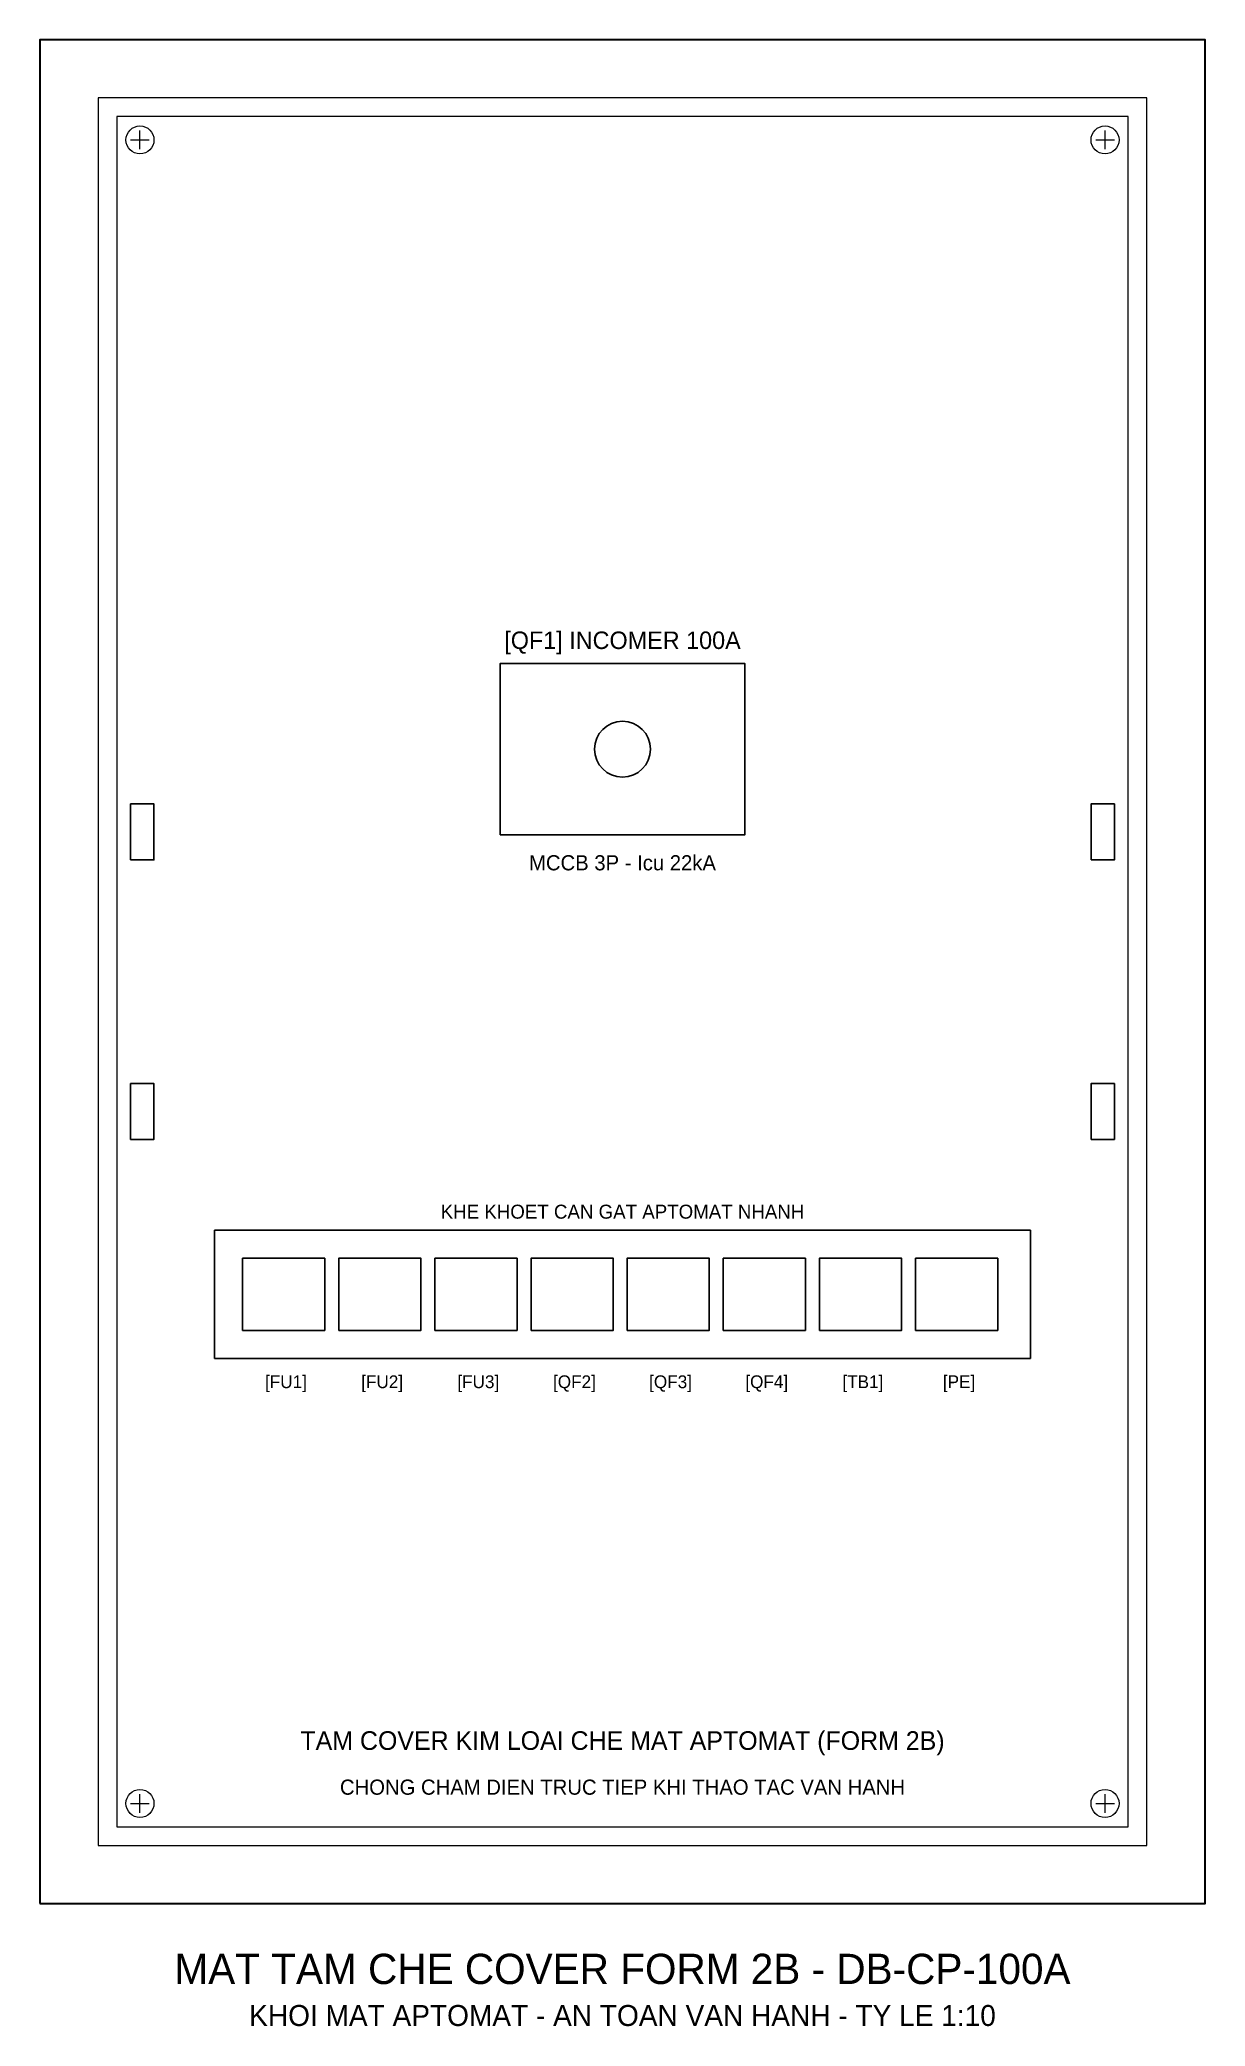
# Model space of a CAD drawing. Header units: metres. Extents: x 48 to 3590, y 45 to 946.
# Drawn here: x 760 to 1260, y 47 to 900 of the extents above; entities that cross this region are included whole.
import ezdxf
from ezdxf.enums import TextEntityAlignment as Align

# ---------------------------------------------------------------- set-up
doc = ezdxf.new("R2010")
doc.units = ezdxf.units.M
for name, color, linetype, lineweight in [('0_DEVICES', 7, 'Continuous', 30), ('0_FRAME', 6, 'Continuous', 40), ('0_PLATE', 4, 'Continuous', 25), ('0_TEXT', 7, 'Continuous', 20), ('0_TEXT_TITLE', 3, 'Continuous', 30)]:
    doc.layers.add(name, color=color, linetype=linetype, lineweight=lineweight)

msp = doc.modelspace()

# ---------------------------------------------------------------- texts
at = {"layer": '0_TEXT'}
for s, height, p in [('MCCB 3P - Icu 22kA', 6.5, (1010, 546.75)), ('KHE KHOET CAN GAT APTOMAT NHANH', 6, (1010, 397)), ('CHONG CHAM DIEN TRUC TIEP KHI THAO TAC VAN HANH', 6.5, (1010, 150)), ('KHOI MAT APTOMAT - AN TOAN VAN HANH - TY LE 1:10', 9, (1010, 52))]:
    msp.add_text(s, height=height, dxfattribs=at).set_placement(p, align=Align.MIDDLE_CENTER)
at = {"layer": '0_TEXT_TITLE', "color": 3}
for s, height, p in [('[QF1] INCOMER 100A', 7.5, (1010, 642.25)), ('[FU1]', 5.5, (865.62, 324)), ('[FU2]', 5.5, (906.88, 324)), ('[FU3]', 5.5, (948.12, 324)), ('[QF2]', 5.5, (989.38, 324)), ('[QF3]', 5.5, (1030.62, 324)), ('[QF4]', 5.5, (1071.88, 324)), ('[TB1]', 5.5, (1113.12, 324)), ('[PE]', 5.5, (1154.38, 324)), ('TAM COVER KIM LOAI CHE MAT APTOMAT (FORM 2B)', 8, (1010, 170))]:
    msp.add_text(s, height=height, dxfattribs=at).set_placement(p, align=Align.MIDDLE_CENTER)
at = {"layer": '0_TEXT_TITLE'}
msp.add_text('MAT TAM CHE COVER FORM 2B - DB-CP-100A', height=13, dxfattribs=at).set_placement((1010, 72), align=Align.MIDDLE_CENTER)

# ---------------------------------------------------------------- linework, layer by layer
at = {"layer": '0_DEVICES'}
for points in [[(957.5, 558.75), (1062.5, 558.75), (1062.5, 632.25), (957.5, 632.25), (957.5, 558.75)], [(799, 548), (809, 548), (809, 572), (799, 572), (799, 548)], [(1211, 548), (1221, 548), (1221, 572), (1211, 572), (1211, 548)], [(799, 428), (809, 428), (809, 452), (799, 452), (799, 428)], [(1211, 428), (1221, 428), (1221, 452), (1211, 452), (1211, 428)], [(835, 334), (1185, 334), (1185, 389), (835, 389), (835, 334)], [(847, 346), (882.25, 346), (882.25, 377), (847, 377), (847, 346)], [(888.25, 346), (923.5, 346), (923.5, 377), (888.25, 377), (888.25, 346)], [(929.5, 346), (964.75, 346), (964.75, 377), (929.5, 377), (929.5, 346)], [(970.75, 346), (1006, 346), (1006, 377), (970.75, 377), (970.75, 346)], [(1012, 346), (1047.25, 346), (1047.25, 377), (1012, 377), (1012, 346)], [(1053.25, 346), (1088.5, 346), (1088.5, 377), (1053.25, 377), (1053.25, 346)], [(1094.5, 346), (1129.75, 346), (1129.75, 377), (1094.5, 377), (1094.5, 346)], [(1135.75, 346), (1171, 346), (1171, 377), (1135.75, 377), (1135.75, 346)]]:
    msp.add_lwpolyline(points, close=True, dxfattribs=at)
msp.add_circle((1010, 595.5), 12, dxfattribs=at)
at = {"layer": '0_FRAME'}
msp.add_lwpolyline([(760, 100), (1260, 100), (1260, 900), (760, 900), (760, 100)], close=True, dxfattribs=at)
at = {"layer": '0_PLATE', "color": 4}
for p, q in [((799, 857), (807, 857)), ((803, 853), (803, 861)), ((1213, 857), (1221, 857)), ((1217, 853), (1217, 861)), ((803, 139), (803, 147)), ((1217, 139), (1217, 147)), ((799, 143), (807, 143)), ((1213, 143), (1221, 143))]:
    msp.add_line(p, q, dxfattribs=at)
for points in [[(785, 125), (1235, 125), (1235, 875), (785, 875), (785, 125)], [(793, 133), (1227, 133), (1227, 867), (793, 867), (793, 133)]]:
    msp.add_lwpolyline(points, close=True, dxfattribs=at)
for centre in [(803, 857), (1217, 857), (803, 143), (1217, 143)]:
    msp.add_circle(centre, 6, dxfattribs=at)

msp.set_redraw_order([(e.dxf.handle, doc.entitydb.next_handle()) for e in msp.query("TEXT MTEXT ATTDEF DIMENSION ARC_DIMENSION")])  # texts and dimensions are drawn at this point

doc.saveas('drawing.dxf')
